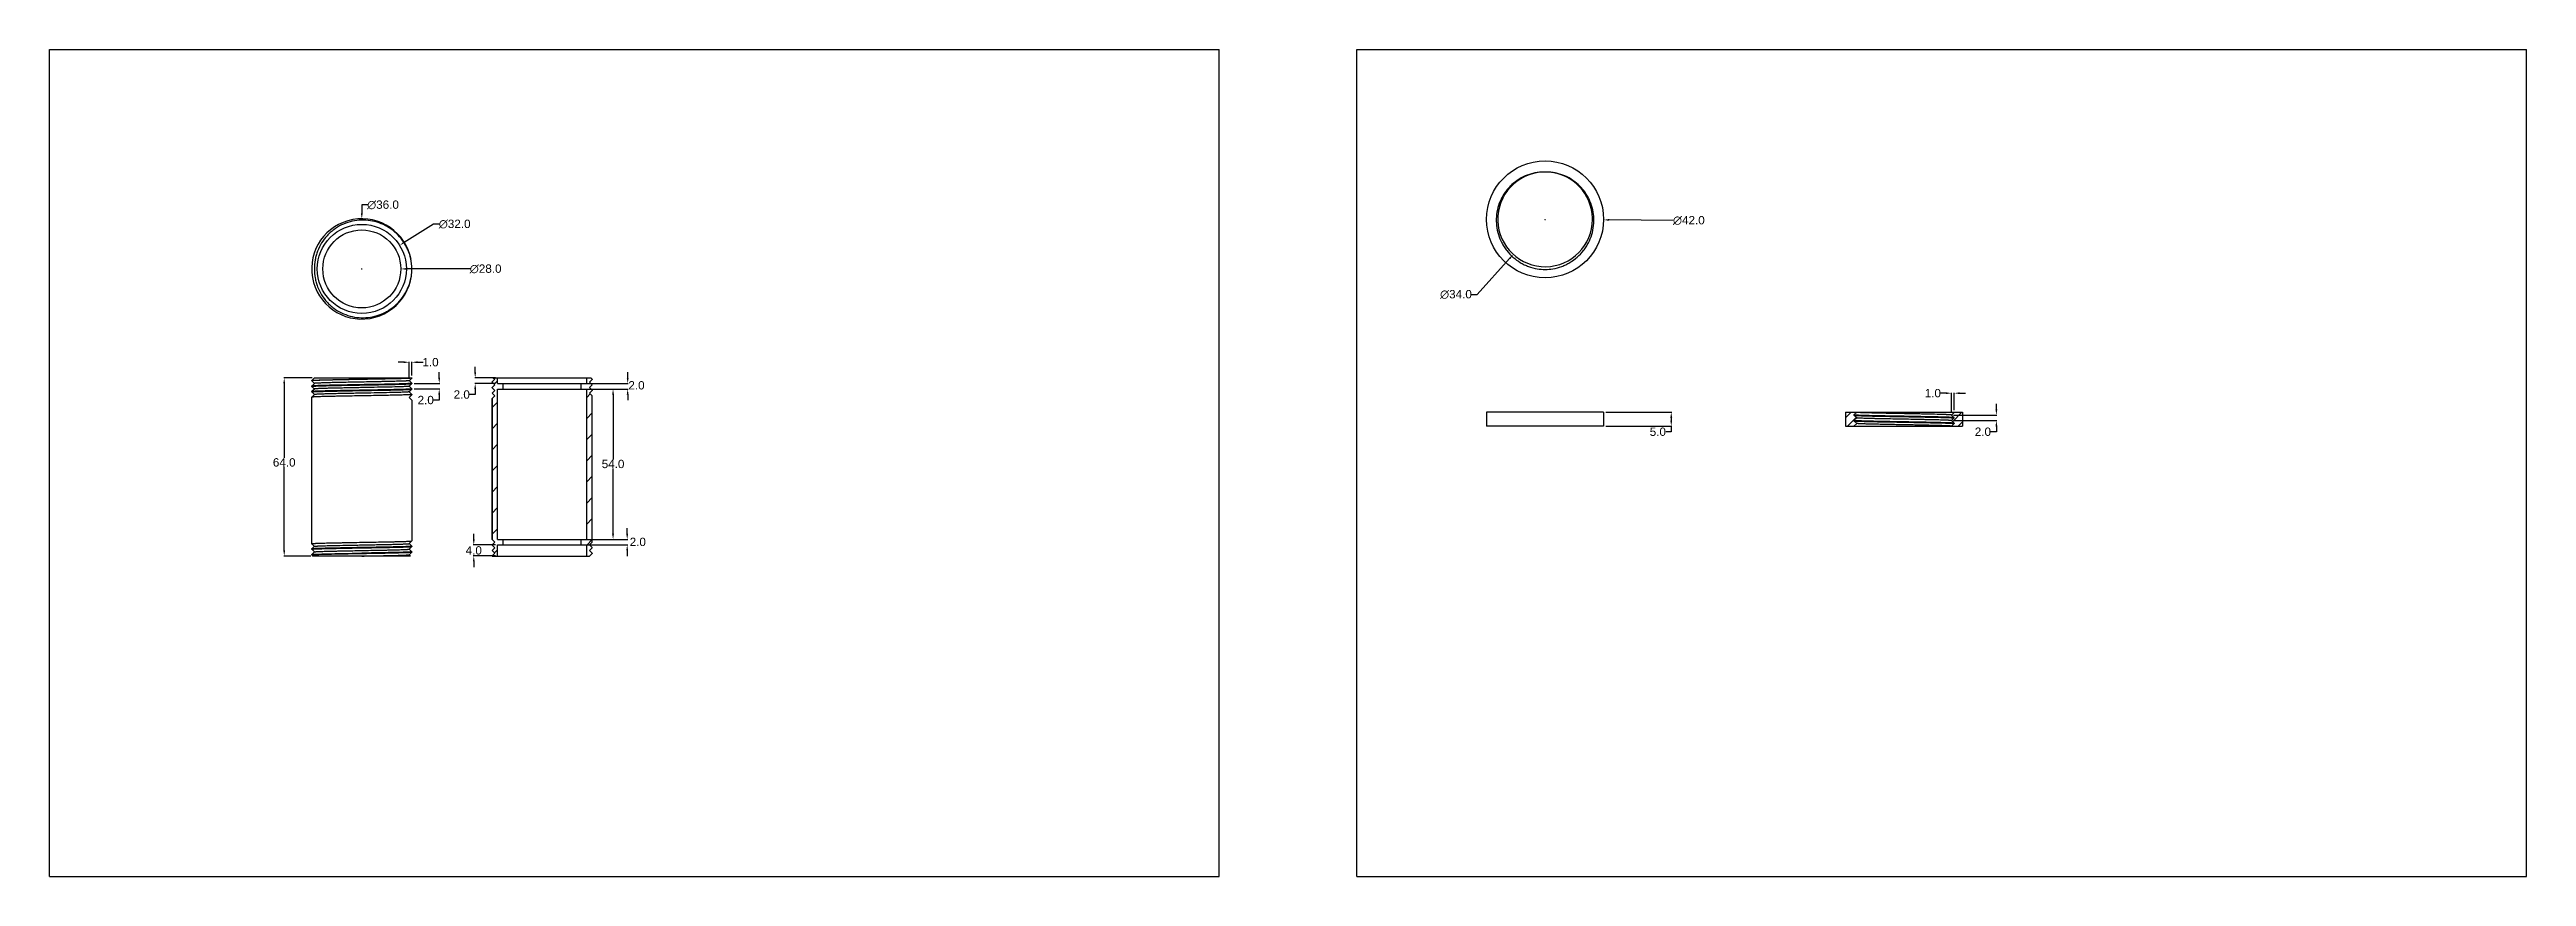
# Model space of a CAD drawing. Header units: inches. Extents: x 0 to 2200, y 53 to 755.
# Drawn here: x 0 to 889, y 53 to 350 of the extents above; entities that cross this region are included whole.
import ezdxf

# ---------------------------------------------------------------- set-up
doc = ezdxf.new("R2010")
doc.units = ezdxf.units.IN
doc.header["$MEASUREMENT"] = 0
doc.layers.add('02___PRT_ALL_AXES', color=7, linetype='Continuous')
doc.styles.get("Standard").update_dxf_attribs({"font": 'arial.ttf'})
doc.dimstyles.get("Standard").update_dxf_attribs({"dimtxt": 3, "dimasz": 2, "dimexe": 0.18, "dimexo": 0.8, "dimgap": 0.09, "dimtad": 0, "dimtih": 1, "dimtoh": 1, "dimdec": 1, "dimzin": 0, "dimdsep": 46, "dimtxsty": 'Standard', "dimcen": 0.09, "dimadec": 0, "dimazin": 0, "dimtfac": 1, "dimtdec": 1, "dimtofl": 0, "dimtmove": 0, "dimatfit": 3, "dimfxl": 1, "dimtolj": 1, "dimtzin": 0, "dimarcsym": 0})

msp = doc.modelspace()

# ---------------------------------------------------------------- blocks, each defined once
blk = doc.blocks.new('*D246')
at = {"color": 0, "lineweight": -2, "transparency": 16777216}
for p, q in [((94.3, 232.08), (84.07, 232.08)), ((84.25, 230.08), (84.25, 203.32)), ((84.25, 170.08), (84.25, 200.08)), ((93.77, 168.08), (84.07, 168.08))]:
    blk.add_line(p, q, dxfattribs=at)
at = {"color": 0, "transparency": 16777216}
for points in [[(83.91, 230.08), (84.58, 230.08), (84.25, 232.08)], [(83.91, 170.08), (84.58, 170.08), (84.25, 168.08)]]:
    blk.add_solid(points, dxfattribs=at)
at = {"layer": 'Defpoints', "color": 0, "transparency": 16777216}
for p in [(95.1, 232.08), (84.25, 168.08), (94.57, 168.08)]:
    blk.add_point(p, dxfattribs=at)
at = {"color": 0, "transparency": 16777216, "insert": (84.25, 201.7), "char_height": 3, "attachment_point": 5}
blk.add_mtext('\\A1;64.0', dxfattribs=at)
blk = doc.blocks.new('*D247')
at = {"color": 0, "lineweight": -2, "transparency": 16777216}
for p, q in [((139.9, 232.1), (139.9, 234.1)), ((130.85, 228.1), (140.08, 228.1)), ((130.86, 230.1), (140.08, 230.1)), ((139.9, 224.1), (137.9, 224.1)), ((139.9, 226.1), (139.9, 224.1))]:
    blk.add_line(p, q, dxfattribs=at)
at = {"color": 0, "transparency": 16777216}
for points in [[(139.56, 232.1), (140.23, 232.1), (139.9, 230.1)], [(139.56, 226.1), (140.23, 226.1), (139.9, 228.1)]]:
    blk.add_solid(points, dxfattribs=at)
at = {"layer": 'Defpoints', "color": 0, "transparency": 16777216}
for p in [(130.05, 228.1), (130.06, 230.1), (139.9, 228.1)]:
    blk.add_point(p, dxfattribs=at)
at = {"color": 0, "transparency": 16777216, "insert": (135.05, 224.1), "char_height": 3, "attachment_point": 5}
blk.add_mtext('\\A1;2.0', dxfattribs=at)
blk = doc.blocks.new('*D248')
at = {"color": 0, "lineweight": -2, "transparency": 16777216}
for p, q in [((127.1, 237.69), (125.1, 237.69)), ((129.1, 231.87), (129.1, 237.87)), ((130.1, 232.88), (130.1, 237.87)), ((132.1, 237.69), (134.1, 237.69))]:
    blk.add_line(p, q, dxfattribs=at)
at = {"color": 0, "transparency": 16777216}
for points in [[(127.1, 238.02), (127.1, 237.36), (129.1, 237.69)], [(132.1, 238.02), (132.1, 237.36), (130.1, 237.69)]]:
    blk.add_solid(points, dxfattribs=at)
at = {"layer": 'Defpoints', "color": 0, "transparency": 16777216}
for p in [(130.1, 237.69), (130.1, 232.08), (129.1, 231.07)]:
    blk.add_point(p, dxfattribs=at)
at = {"color": 0, "transparency": 16777216, "insert": (136.78, 237.69), "char_height": 3, "attachment_point": 5}
blk.add_mtext('\\A1;1.0', dxfattribs=at)
blk = doc.blocks.new('*D249')
at = {"color": 0, "lineweight": -2, "transparency": 16777216}
for p, q in [((207.57, 232.08), (207.57, 234.08)), ((191.65, 230.08), (207.75, 230.08)), ((191.65, 228.08), (207.75, 228.08)), ((207.57, 226.08), (207.57, 224.08))]:
    blk.add_line(p, q, dxfattribs=at)
at = {"color": 0, "transparency": 16777216}
for points in [[(207.23, 232.08), (207.9, 232.08), (207.57, 230.08)], [(207.23, 226.08), (207.9, 226.08), (207.57, 228.08)]]:
    blk.add_solid(points, dxfattribs=at)
at = {"layer": 'Defpoints', "color": 0, "transparency": 16777216}
for p in [(190.85, 230.08), (190.85, 228.08), (207.57, 228.08)]:
    blk.add_point(p, dxfattribs=at)
at = {"color": 0, "transparency": 16777216, "insert": (210.73, 229.39), "char_height": 3, "attachment_point": 5}
blk.add_mtext('\\A1;2.0', dxfattribs=at)
blk = doc.blocks.new('*D250')
at = {"color": 0, "lineweight": -2, "transparency": 16777216}
for p, q in [((207.39, 176.08), (207.39, 178.08)), ((191.65, 174.08), (207.57, 174.08)), ((191.65, 172.08), (207.57, 172.08)), ((207.39, 170.08), (207.39, 168.08))]:
    blk.add_line(p, q, dxfattribs=at)
at = {"color": 0, "transparency": 16777216}
for points in [[(207.05, 176.08), (207.72, 176.08), (207.39, 174.08)], [(207.05, 170.08), (207.72, 170.08), (207.39, 172.08)]]:
    blk.add_solid(points, dxfattribs=at)
at = {"layer": 'Defpoints', "color": 0, "transparency": 16777216}
for p in [(190.85, 174.08), (190.85, 172.08), (207.39, 172.08)]:
    blk.add_point(p, dxfattribs=at)
at = {"color": 0, "transparency": 16777216, "insert": (211.19, 173.15), "char_height": 3, "attachment_point": 5}
blk.add_mtext('\\A1;2.0', dxfattribs=at)
blk = doc.blocks.new('*D251')
at = {"color": 0, "lineweight": -2, "transparency": 16777216}
for p, q in [((193.65, 228.08), (202.49, 228.08)), ((202.31, 226.08), (202.31, 202.78)), ((202.31, 176.08), (202.31, 199.53)), ((193.65, 174.08), (202.49, 174.08))]:
    blk.add_line(p, q, dxfattribs=at)
at = {"color": 0, "transparency": 16777216}
for points in [[(201.97, 226.08), (202.64, 226.08), (202.31, 228.08)], [(201.97, 176.08), (202.64, 176.08), (202.31, 174.08)]]:
    blk.add_solid(points, dxfattribs=at)
at = {"layer": 'Defpoints', "color": 0, "transparency": 16777216}
for p in [(192.85, 228.08), (192.85, 174.08), (202.31, 174.08)]:
    blk.add_point(p, dxfattribs=at)
at = {"color": 0, "transparency": 16777216, "insert": (202.31, 201.15), "char_height": 3, "attachment_point": 5}
blk.add_mtext('\\A1;54.0', dxfattribs=at)
blk = doc.blocks.new('*D252')
at = {"color": 0, "lineweight": -2, "transparency": 16777216}
for p, q in [((160.05, 172.08), (152.12, 172.08)), ((152.3, 174.08), (152.3, 176.08)), ((160.05, 168.13), (152.12, 168.13)), ((152.3, 166.13), (152.3, 164.13))]:
    blk.add_line(p, q, dxfattribs=at)
at = {"color": 0, "transparency": 16777216}
for points in [[(151.97, 174.08), (152.64, 174.08), (152.3, 172.08)], [(151.97, 166.13), (152.64, 166.13), (152.3, 168.13)]]:
    blk.add_solid(points, dxfattribs=at)
at = {"layer": 'Defpoints', "color": 0, "transparency": 16777216}
for p in [(160.85, 172.08), (152.3, 168.13), (160.85, 168.13)]:
    blk.add_point(p, dxfattribs=at)
at = {"color": 0, "transparency": 16777216, "insert": (152.3, 170.1), "char_height": 3, "attachment_point": 5}
blk.add_mtext('\\A1;4.0', dxfattribs=at)
blk = doc.blocks.new('*D253')
at = {"color": 0, "lineweight": -2, "transparency": 16777216}
for p, q in [((160.05, 232.08), (152.64, 232.08)), ((152.82, 234.08), (152.82, 236.08)), ((152.82, 226.08), (150.82, 226.08)), ((160.05, 230.08), (152.64, 230.08)), ((152.82, 228.08), (152.82, 226.08))]:
    blk.add_line(p, q, dxfattribs=at)
at = {"color": 0, "transparency": 16777216}
for points in [[(152.48, 234.08), (153.15, 234.08), (152.82, 232.08)], [(152.48, 228.08), (153.15, 228.08), (152.82, 230.08)]]:
    blk.add_solid(points, dxfattribs=at)
at = {"layer": 'Defpoints', "color": 0, "transparency": 16777216}
for p in [(160.85, 232.08), (152.82, 230.08), (160.85, 230.08)]:
    blk.add_point(p, dxfattribs=at)
at = {"color": 0, "transparency": 16777216, "insert": (147.98, 226.08), "char_height": 3, "attachment_point": 5}
blk.add_mtext('\\A1;2.0', dxfattribs=at)
blk = doc.blocks.new('*D254')
at = {"color": 0, "lineweight": -2, "transparency": 16777216}
for p, q in [((112.01, 271.21), (112.19, 271.21)), ((112.1, 271.12), (112.1, 271.3)), ((150.96, 271.21), (128.1, 271.21))]:
    blk.add_line(p, q, dxfattribs=at)
at = {"color": 0, "transparency": 16777216}
blk.add_solid([(128.1, 271.54), (128.1, 270.88), (126.1, 271.21)], dxfattribs=at)
at = {"layer": 'Defpoints', "color": 0, "transparency": 16777216}
for p in [(98.1, 271.21), (126.1, 271.21)]:
    blk.add_point(p, dxfattribs=at)
at = {"color": 0, "transparency": 16777216, "insert": (156.57, 271.21), "char_height": 3, "attachment_point": 5}
blk.add_mtext('\\A1;∅28.0', dxfattribs=at)
blk = doc.blocks.new('*D255')
at = {"color": 0, "lineweight": -2, "transparency": 16777216}
for p, q in [((137.83, 287.3), (127.37, 280.75)), ((139.83, 287.3), (137.83, 287.3)), ((112.01, 271.21), (112.19, 271.21)), ((112.1, 271.12), (112.1, 271.3))]:
    blk.add_line(p, q, dxfattribs=at)
at = {"color": 0, "transparency": 16777216}
blk.add_solid([(127.19, 281.03), (127.54, 280.47), (125.67, 279.69)], dxfattribs=at)
at = {"layer": 'Defpoints', "color": 0, "transparency": 16777216}
for p in [(125.67, 279.69), (98.54, 262.73)]:
    blk.add_point(p, dxfattribs=at)
at = {"color": 0, "transparency": 16777216, "insert": (145.45, 287.3), "char_height": 3, "attachment_point": 5}
blk.add_mtext('\\A1;∅32.0', dxfattribs=at)
blk = doc.blocks.new('*D256')
at = {"color": 0, "lineweight": -2, "transparency": 16777216}
for p, q in [((114.1, 294.2), (112.1, 294.2)), ((112.1, 294.2), (112.1, 291.21)), ((112.01, 271.21), (112.19, 271.21)), ((112.1, 271.12), (112.1, 271.3))]:
    blk.add_line(p, q, dxfattribs=at)
at = {"color": 0, "transparency": 16777216}
blk.add_solid([(111.77, 291.21), (112.44, 291.21), (112.1, 289.21)], dxfattribs=at)
at = {"layer": 'Defpoints', "color": 0, "transparency": 16777216}
for p in [(112.1, 289.21), (112.1, 253.21)]:
    blk.add_point(p, dxfattribs=at)
at = {"color": 0, "transparency": 16777216, "insert": (119.72, 294.2), "char_height": 3, "attachment_point": 5}
blk.add_mtext('\\A1;∅36.0', dxfattribs=at)
blk = doc.blocks.new('*D266')
at = {"color": 0, "lineweight": -2, "transparency": 16777216}
for p, q in [((536.86, 289.01), (537.04, 289.01)), ((536.95, 288.92), (536.95, 289.1)), ((582.96, 288.61), (559.95, 288.81))]:
    blk.add_line(p, q, dxfattribs=at)
at = {"color": 0, "transparency": 16777216}
blk.add_solid([(559.95, 289.14), (559.95, 288.47), (557.95, 288.82)], dxfattribs=at)
at = {"layer": 'Defpoints', "color": 0, "transparency": 16777216}
for p in [(515.95, 289.19), (557.95, 288.82)]:
    blk.add_point(p, dxfattribs=at)
at = {"color": 0, "transparency": 16777216, "insert": (588.57, 288.61), "char_height": 3, "attachment_point": 5}
blk.add_mtext('\\A1;∅42.0', dxfattribs=at)
blk = doc.blocks.new('*D267')
at = {"color": 0, "lineweight": -2, "transparency": 16777216}
for p, q in [((698.98, 220.72), (698.98, 222.72)), ((683.64, 218.72), (699.16, 218.72)), ((683.64, 216.72), (699.16, 216.72)), ((698.98, 214.72), (698.98, 212.72)), ((698.98, 212.72), (696.98, 212.72))]:
    blk.add_line(p, q, dxfattribs=at)
at = {"color": 0, "transparency": 16777216}
for points in [[(698.65, 220.72), (699.32, 220.72), (698.98, 218.72)], [(698.65, 214.72), (699.32, 214.72), (698.98, 216.72)]]:
    blk.add_solid(points, dxfattribs=at)
at = {"layer": 'Defpoints', "color": 0, "transparency": 16777216}
for p in [(682.84, 218.72), (682.84, 216.72), (698.98, 216.72)]:
    blk.add_point(p, dxfattribs=at)
at = {"color": 0, "transparency": 16777216, "insert": (694.14, 212.72), "char_height": 3, "attachment_point": 5}
blk.add_mtext('\\A1;2.0', dxfattribs=at)
blk = doc.blocks.new('*D268')
at = {"color": 0, "lineweight": -2, "transparency": 16777216}
for p, q in [((680.85, 226.58), (678.85, 226.58)), ((682.85, 219.52), (682.85, 226.76)), ((683.85, 220.47), (683.85, 226.76)), ((685.85, 226.58), (687.85, 226.58))]:
    blk.add_line(p, q, dxfattribs=at)
at = {"color": 0, "transparency": 16777216}
for points in [[(680.85, 226.91), (680.85, 226.24), (682.85, 226.58)], [(685.85, 226.91), (685.85, 226.24), (683.85, 226.58)]]:
    blk.add_solid(points, dxfattribs=at)
at = {"layer": 'Defpoints', "color": 0, "transparency": 16777216}
for p in [(682.85, 226.58), (682.85, 218.72), (683.85, 219.67)]:
    blk.add_point(p, dxfattribs=at)
at = {"color": 0, "transparency": 16777216, "insert": (676.17, 226.58), "char_height": 3, "attachment_point": 5}
blk.add_mtext('\\A1;1.0', dxfattribs=at)
blk = doc.blocks.new('*D269')
at = {"color": 0, "lineweight": -2, "transparency": 16777216}
for p, q in [((558.75, 219.72), (582.43, 219.72)), ((558.75, 214.72), (582.43, 214.72)), ((582.25, 217.72), (582.25, 216.72)), ((582.25, 214.72), (582.25, 212.72)), ((582.25, 212.72), (580.25, 212.72))]:
    blk.add_line(p, q, dxfattribs=at)
at = {"color": 0, "transparency": 16777216}
for points in [[(581.91, 217.72), (582.58, 217.72), (582.25, 219.72)], [(581.91, 216.72), (582.58, 216.72), (582.25, 214.72)]]:
    blk.add_solid(points, dxfattribs=at)
at = {"layer": 'Defpoints', "color": 0, "transparency": 16777216}
for p in [(557.95, 219.72), (557.95, 214.72), (582.25, 214.72)]:
    blk.add_point(p, dxfattribs=at)
at = {"color": 0, "transparency": 16777216, "insert": (577.43, 212.72), "char_height": 3, "attachment_point": 5}
blk.add_mtext('\\A1;5.0', dxfattribs=at)
blk = doc.blocks.new('*D270')
at = {"color": 0, "lineweight": -2, "transparency": 16777216}
for p, q in [((536.86, 289.01), (537.04, 289.01)), ((536.95, 288.92), (536.95, 289.1)), ((512.56, 262.04), (524.21, 274.91)), ((510.56, 262.04), (512.56, 262.04))]:
    blk.add_line(p, q, dxfattribs=at)
at = {"color": 0, "transparency": 16777216}
blk.add_solid([(523.96, 275.14), (524.45, 274.69), (525.55, 276.4)], dxfattribs=at)
at = {"layer": 'Defpoints', "color": 0, "transparency": 16777216}
for p in [(548.36, 301.61), (525.55, 276.4)]:
    blk.add_point(p, dxfattribs=at)
at = {"color": 0, "transparency": 16777216, "insert": (504.95, 262.04), "char_height": 3, "attachment_point": 5}
blk.add_mtext('\\A1;∅34.0', dxfattribs=at)

# ---------------------------------------------------------------- dimensions: what is measured, and where the dimension line sits
for p1, p2, picture, middle in [((112.1, 253.21), (112.1, 289.21), '*D256', (119.72, 294.2)), ((548.36, 301.61), (525.55, 276.4), '*D270', (504.95, 262.04)), ((98.54, 262.73), (125.67, 279.69), '*D255', (145.45, 287.3)), ((515.95, 289.19), (557.95, 288.82), '*D266', (582.96, 288.61)), ((98.1, 271.21), (126.1, 271.21), '*D254', (156.57, 271.21))]:
    dim = msp.add_diameter_dim_2p(p1=p1, p2=p2, dimstyle='Standard')
    dim.commit()
    dim.dimension.update_dxf_attribs({"geometry": picture, "text_midpoint": middle, "dimtype": 163})
for base, p1, p2, picture, middle in [((84.25, 168.08), (95.1, 232.08), (94.57, 168.08), '*D246', (84.25, 201.7)), ((202.31, 174.08), (192.85, 228.08), (192.85, 174.08), '*D251', (202.31, 201.15))]:
    dim = msp.add_linear_dim(base=base, p1=p1, p2=p2, angle=90, dimstyle='Standard')
    dim.commit()
    dim.dimension.update_dxf_attribs({"geometry": picture, "text_midpoint": middle, "dimtype": 160})
for base, p1, p2, picture, middle in [((130.1, 237.69), (129.1, 231.07), (130.1, 232.08), '*D248', (136.78, 237.69)), ((682.85, 226.58), (683.85, 219.67), (682.85, 218.72), '*D268', (676.17, 226.58))]:
    dim = msp.add_linear_dim(base=base, p1=p1, p2=p2, dimstyle='Standard')
    dim.commit()
    dim.dimension.update_dxf_attribs({"geometry": picture, "text_midpoint": middle})
for base, p1, p2, picture, middle in [((139.9, 228.1), (130.06, 230.1), (130.05, 228.1), '*D247', (135.05, 224.1)), ((152.82, 230.08), (160.85, 232.08), (160.85, 230.08), '*D253', (147.98, 226.08)), ((698.98, 216.72), (682.84, 218.72), (682.84, 216.72), '*D267', (694.14, 212.72)), ((582.25, 214.72), (557.95, 219.72), (557.95, 214.72), '*D269', (577.43, 212.72)), ((152.30247954, 168.12577378), (160.84611696, 172.07577378), (160.84611696, 168.12577378), '*D252', (152.30247954, 170.10077378))]:
    dim = msp.add_linear_dim(base=base, p1=p1, p2=p2, angle=90, dimstyle='Standard')
    dim.commit()
    dim.dimension.update_dxf_attribs({"geometry": picture, "text_midpoint": middle})
for base, p1, p2, picture, middle in [((207.57, 228.08), (190.85, 230.08), (190.85, 228.08), '*D249', (210.73, 229.39)), ((207.39, 172.08), (190.85, 174.08), (190.85, 172.08), '*D250', (211.19, 173.15))]:
    dim = msp.add_linear_dim(base=base, p1=p1, p2=p2, angle=90, dimstyle='Standard', override={"dimtmove": 2})
    dim.commit()
    dim.dimension.update_dxf_attribs({"geometry": picture, "text_midpoint": middle, "dimtype": 160})

# ---------------------------------------------------------------- hatches: boundary and pattern name
at = {"linetype": 'Continuous'}
h = msp.add_hatch(dxfattribs=at)
h.set_pattern_fill('C', color=2, scale=5.361845, angle=45, style=0, pattern_type=0)
h.set_pattern_definition([(45, (-47.443, 53.0047), (-3.7914, 3.7914), [])])
edge = h.paths.add_edge_path()
edge.add_line((158.85, 168.08), (160.85, 168.08))
edge.add_line((158.85, 168.13), (158.85, 168.08))
edge.add_line((159.85, 169.08), (158.85, 168.13))
edge.add_line((158.85, 170.03), (159.85, 169.08))
edge.add_line((158.85, 170.03), (158.85, 170.13))
edge.add_line((159.85, 171.08), (158.85, 170.13))
edge.add_line((158.85, 172.03), (159.85, 171.08))
edge.add_line((158.85, 172.03), (158.85, 172.13))
edge.add_line((159.85, 173.08), (158.85, 172.13))
edge.add_line((158.85, 174.03), (159.85, 173.08))
edge.add_line((158.85, 174.03), (158.85, 224.63))
edge.add_line((159.85, 225.58), (158.85, 224.63))
edge.add_line((158.85, 226.53), (159.85, 225.58))
edge.add_line((158.85, 226.53), (158.85, 226.63))
edge.add_line((159.85, 227.58), (158.85, 226.63))
edge.add_line((158.85, 228.53), (159.85, 227.58))
edge.add_line((158.85, 228.53), (158.85, 228.63))
edge.add_line((159.85, 229.58), (158.85, 228.63))
edge.add_line((158.85, 230.53), (159.85, 229.58))
edge.add_line((158.85, 230.53), (158.85, 230.63))
edge.add_line((159.85, 231.58), (158.85, 230.63))
edge.add_line((159.32, 232.08), (159.85, 231.58))
edge.add_line((159.32, 232.08), (160.85, 232.08))
edge.add_line((160.85, 230.08), (160.85, 232.08))
edge.add_line((160.85, 230.08), (162.85, 230.08))
edge.add_line((162.85, 228.08), (162.85, 230.08))
edge.add_line((160.85, 228.08), (162.85, 228.08))
edge.add_line((160.85, 174.08), (160.85, 228.08))
edge.add_line((160.85, 174.08), (162.85, 174.08))
edge.add_line((162.85, 172.08), (162.85, 174.08))
edge.add_line((160.85, 172.08), (162.85, 172.08))
edge.add_line((160.85, 168.08), (160.85, 172.08))
edge = h.paths.add_edge_path()
edge.add_line((192.85, 168.08), (193.85, 168.08))
edge.add_line((192.85, 168.08), (192.85, 172.08))
edge.add_line((190.85, 172.08), (192.85, 172.08))
edge.add_line((190.85, 172.08), (190.85, 174.08))
edge.add_line((190.85, 174.08), (192.85, 174.08))
edge.add_line((192.85, 174.08), (192.85, 228.08))
edge.add_line((190.85, 228.08), (192.85, 228.08))
edge.add_line((190.85, 228.08), (190.85, 230.08))
edge.add_line((190.85, 230.08), (192.85, 230.08))
edge.add_line((192.85, 230.08), (192.85, 232.08))
edge.add_line((192.85, 232.08), (194.37, 232.08))
edge.add_line((194.85, 231.63), (194.37, 232.08))
edge.add_line((194.85, 231.63), (194.85, 231.53))
edge.add_line((193.85, 230.58), (194.85, 231.53))
edge.add_line((194.85, 229.63), (193.85, 230.58))
edge.add_line((194.85, 229.53), (194.85, 229.63))
edge.add_line((193.85, 228.58), (194.85, 229.53))
edge.add_line((194.85, 227.63), (193.85, 228.58))
edge.add_line((194.85, 227.53), (194.85, 227.63))
edge.add_line((193.85, 226.58), (194.85, 227.53))
edge.add_line((194.85, 225.63), (193.85, 226.58))
edge.add_line((194.85, 173.03), (194.85, 225.63))
edge.add_line((193.85, 172.08), (194.85, 173.03))
edge.add_line((194.85, 171.13), (193.85, 172.08))
edge.add_line((194.85, 171.03), (194.85, 171.13))
edge.add_line((193.85, 170.08), (194.85, 171.03))
edge.add_line((194.85, 169.13), (193.85, 170.08))
edge.add_line((194.85, 169.03), (194.85, 169.13))
edge.add_line((193.85, 168.08), (194.85, 169.03))
h = msp.add_hatch(dxfattribs=at)
h.set_pattern_fill('B', color=2, scale=2.556463, angle=45, style=0, pattern_type=0)
h.set_pattern_definition([(45, (469.3062, 53.0047), (-1.807692, 1.807692), [])])
edge = h.paths.add_edge_path()
edge.add_line((644.85, 219.72), (648.85, 219.72))
edge.add_line((647.85, 218.77), (648.85, 219.72))
edge.add_line((647.85, 218.77), (647.85, 218.67))
edge.add_line((648.85, 217.72), (647.85, 218.67))
edge.add_line((647.85, 216.77), (648.85, 217.72))
edge.add_line((647.85, 216.77), (647.85, 216.67))
edge.add_line((648.85, 215.72), (647.85, 216.67))
edge.add_line((647.85, 214.77), (648.85, 215.72))
edge.add_line((647.85, 214.77), (647.85, 214.72))
edge.add_line((644.85, 214.72), (647.85, 214.72))
edge.add_line((644.85, 219.72), (644.85, 214.72))
edge = h.paths.add_edge_path()
edge.add_line((683.85, 219.72), (686.85, 219.72))
edge.add_line((686.85, 219.72), (686.85, 214.72))
edge.add_line((682.85, 214.72), (686.85, 214.72))
edge.add_line((683.85, 215.67), (682.85, 214.72))
edge.add_line((683.85, 215.77), (683.85, 215.67))
edge.add_line((682.85, 216.72), (683.85, 215.77))
edge.add_line((683.85, 217.67), (682.85, 216.72))
edge.add_line((683.85, 217.77), (683.85, 217.67))
edge.add_line((682.85, 218.72), (683.85, 217.77))
edge.add_line((683.85, 219.67), (682.85, 218.72))
edge.add_line((683.85, 219.72), (683.85, 219.67))

# ---------------------------------------------------------------- linework, layer by layer
at = {"color": 7, "linetype": 'Continuous'}
for p, q in [((-0.01, 53), (-0.01, 350)), ((-0.01, 350), (419.99, 350)), ((419.99, 53), (419.99, 350)), ((469.31, 53), (469.31, 350)), ((469.31, 350), (889.31, 350)), ((889.31, 53), (889.31, 350)), ((95.1, 232.08), (94.11, 231.13)), ((95.1, 232.08), (130.1, 232.08)), ((129.1, 231.07), (130.1, 232.02)), ((130.1, 232.03), (130.1, 232.02)), ((159.85, 231.58), (158.85, 230.63)), ((159.85, 231.58), (158.85, 230.63)), ((159.32, 232.08), (159.85, 231.58)), ((159.32, 232.08), (160.85, 232.08)), ((159.32, 232.08), (159.85, 231.58)), ((159.32, 232.08), (194.37, 232.08)), ((160.85, 230.08), (160.85, 232.08)), ((160.85, 230.08), (160.85, 232.08)), ((192.85, 230.08), (192.85, 232.08)), ((192.85, 232.08), (194.37, 232.08)), ((192.85, 230.08), (192.85, 232.08)), ((193.85, 230.58), (194.85, 231.53)), ((193.85, 230.58), (194.85, 231.53)), ((194.85, 231.63), (194.37, 232.08)), ((194.85, 231.63), (194.37, 232.08)), ((194.85, 231.63), (194.85, 231.53)), ((194.85, 231.63), (194.85, 231.53)), ((94.1, 231.13), (94.11, 231.13)), ((94.11, 231.02), (94.1, 231.03)), ((94.11, 229.13), (94.1, 229.13)), ((94.11, 229.02), (94.1, 229.03)), ((94.11, 227.13), (94.1, 227.13)), ((94.11, 227.02), (94.1, 227.03)), ((94.11, 225.13), (94.1, 225.13)), ((94.11, 231.02), (95.11, 230.07)), ((95.11, 230.08), (94.11, 229.13)), ((94.11, 229.02), (95.11, 228.07)), ((95.11, 228.08), (94.11, 227.13)), ((94.11, 227.02), (95.11, 226.07)), ((95.11, 226.08), (94.11, 225.13)), ((130.1, 230.13), (129.1, 231.08)), ((129.1, 229.07), (130.1, 230.02)), ((130.1, 228.13), (129.1, 229.08)), ((129.1, 227.07), (130.1, 228.02)), ((130.1, 226.13), (129.1, 227.08)), ((130.1, 226.03), (129.1, 225.08)), ((130.1, 224.13), (129.1, 225.08)), ((130.1, 230.13), (130.1, 230.13)), ((130.1, 230.02), (130.1, 230.03)), ((130.1, 228.13), (130.1, 228.13)), ((130.1, 228.02), (130.1, 228.03)), ((130.1, 226.13), (130.1, 226.13)), ((130.1, 224.13), (130.1, 224.13)), ((158.85, 230.53), (158.85, 230.63)), ((158.85, 230.63), (158.85, 230.53)), ((158.85, 230.53), (159.85, 229.58)), ((158.85, 230.53), (159.85, 229.58)), ((159.85, 229.58), (158.85, 228.63)), ((159.85, 229.58), (158.85, 228.63)), ((158.85, 228.53), (158.85, 228.63)), ((158.85, 228.53), (158.85, 228.63)), ((158.85, 228.53), (159.85, 227.58)), ((158.85, 228.53), (159.85, 227.58)), ((159.85, 227.58), (158.85, 226.63)), ((159.85, 227.58), (158.85, 226.63)), ((158.85, 226.53), (158.85, 226.63)), ((158.85, 226.63), (158.85, 226.53)), ((158.85, 226.53), (159.85, 225.58)), ((158.85, 226.53), (159.85, 225.58)), ((159.85, 225.58), (158.85, 224.63)), ((159.85, 225.58), (158.85, 224.63)), ((158.85, 174.03), (158.85, 224.63)), ((158.85, 224.63), (158.85, 174.03)), ((160.85, 230.08), (162.85, 230.08)), ((160.85, 230.08), (192.85, 230.08)), ((160.85, 228.08), (162.85, 228.08)), ((160.85, 174.08), (160.85, 228.08)), ((160.85, 174.08), (160.85, 228.08)), ((160.85, 228.08), (192.85, 228.08)), ((162.85, 228.08), (162.85, 230.08)), ((162.85, 228.08), (162.85, 230.08)), ((190.85, 228.08), (190.85, 230.08)), ((190.85, 230.08), (192.85, 230.08)), ((190.85, 228.08), (190.85, 230.08)), ((190.85, 228.08), (192.85, 228.08)), ((192.85, 174.08), (192.85, 228.08)), ((192.85, 174.08), (192.85, 228.08)), ((194.85, 229.63), (193.85, 230.58)), ((194.85, 229.63), (193.85, 230.58)), ((193.85, 228.58), (194.85, 229.53)), ((193.85, 228.58), (194.85, 229.53)), ((194.85, 227.63), (193.85, 228.58)), ((194.85, 227.63), (193.85, 228.58)), ((193.85, 226.58), (194.85, 227.53)), ((193.85, 226.58), (194.85, 227.53)), ((194.85, 225.63), (193.85, 226.58)), ((194.85, 225.63), (193.85, 226.58)), ((194.85, 229.53), (194.85, 229.63)), ((194.85, 229.53), (194.85, 229.63)), ((194.85, 227.53), (194.85, 227.63)), ((194.85, 227.63), (194.85, 227.53)), ((194.85, 173.03), (194.85, 225.63)), ((194.85, 173.03), (194.85, 225.63)), ((644.85, 219.72), (648.85, 219.72)), ((644.85, 219.72), (644.85, 214.72)), ((644.85, 219.72), (644.85, 214.72)), ((644.85, 219.72), (648.85, 219.72)), ((644.85, 214.72), (647.85, 214.72)), ((644.85, 214.72), (682.84, 214.72)), ((647.85, 218.77), (648.85, 219.72)), ((647.85, 218.77), (648.85, 219.72)), ((647.85, 218.77), (647.85, 218.67)), ((647.85, 218.77), (647.85, 218.67)), ((648.85, 217.72), (647.85, 218.67)), ((648.85, 217.72), (647.85, 218.67)), ((647.85, 216.77), (648.85, 217.72)), ((647.85, 216.77), (648.85, 217.72)), ((647.85, 216.77), (647.85, 216.67)), ((647.85, 216.77), (647.85, 216.67)), ((648.85, 215.72), (647.85, 216.67)), ((648.85, 215.72), (647.85, 216.67)), ((647.85, 214.77), (648.85, 215.72)), ((647.85, 214.77), (648.85, 215.72)), ((647.85, 214.77), (647.85, 214.72)), ((647.85, 214.77), (647.85, 214.72)), ((648.85, 219.72), (686.85, 219.72)), ((683.85, 219.67), (682.85, 218.72)), ((683.85, 219.67), (682.85, 218.72)), ((682.85, 218.72), (683.85, 217.77)), ((682.85, 218.72), (683.85, 217.77)), ((683.85, 217.67), (682.85, 216.72)), ((683.85, 217.67), (682.85, 216.72)), ((682.85, 216.72), (683.85, 215.77)), ((682.85, 216.72), (683.85, 215.77)), ((683.85, 215.67), (682.85, 214.72)), ((683.85, 215.67), (682.85, 214.72)), ((682.85, 214.72), (686.85, 214.72)), ((682.85, 214.72), (686.85, 214.72)), ((683.85, 219.72), (686.85, 219.72)), ((683.85, 219.72), (683.85, 219.67)), ((683.85, 219.72), (683.85, 219.67)), ((683.85, 217.77), (683.85, 217.67)), ((683.85, 217.77), (683.85, 217.67)), ((683.85, 215.77), (683.85, 215.67)), ((683.85, 215.77), (683.85, 215.67)), ((686.85, 219.72), (686.85, 214.72)), ((686.85, 219.72), (686.85, 214.72)), ((94.11, 172.52), (94.1, 172.53)), ((94.11, 170.63), (94.1, 170.63)), ((94.11, 170.52), (94.1, 170.53)), ((94.11, 172.52), (95.11, 171.57)), ((95.11, 171.58), (94.11, 170.63)), ((94.11, 170.52), (95.11, 169.57)), ((95.11, 169.58), (94.11, 168.63)), ((129.1, 172.57), (130.1, 173.52)), ((130.1, 171.63), (129.1, 172.58)), ((129.1, 170.57), (130.1, 171.52)), ((130.1, 169.63), (129.1, 170.58)), ((129.1, 168.57), (130.1, 169.52)), ((130.1, 173.52), (130.1, 173.53)), ((130.1, 171.63), (130.1, 171.63)), ((130.1, 171.52), (130.1, 171.53)), ((130.1, 169.63), (130.1, 169.63)), ((130.1, 169.52), (130.1, 169.53)), ((158.85, 174.03), (159.85, 173.08)), ((158.85, 174.03), (159.85, 173.08)), ((159.85, 173.08), (158.85, 172.13)), ((159.85, 173.08), (158.85, 172.13)), ((158.85, 172.03), (158.85, 172.13)), ((158.85, 172.13), (158.85, 172.03)), ((158.85, 172.03), (159.85, 171.08)), ((158.85, 172.03), (159.85, 171.08)), ((159.85, 171.08), (158.85, 170.13)), ((159.85, 171.08), (158.85, 170.13)), ((158.85, 170.03), (158.85, 170.13)), ((158.85, 170.13), (158.85, 170.03)), ((158.85, 170.03), (159.85, 169.08)), ((158.85, 170.03), (159.85, 169.08)), ((159.85, 169.08), (158.85, 168.13)), ((159.85, 169.08), (158.85, 168.13)), ((160.85, 174.08), (162.85, 174.08)), ((160.85, 174.08), (192.85, 174.08)), ((160.85, 172.08), (162.85, 172.08)), ((160.85, 168.08), (160.85, 172.08)), ((160.85, 172.08), (192.85, 172.08)), ((160.85, 168.08), (160.85, 172.08)), ((162.85, 172.08), (162.85, 174.08)), ((162.85, 172.08), (162.85, 174.08)), ((190.85, 172.08), (190.85, 174.08)), ((190.85, 174.08), (192.85, 174.08)), ((190.85, 172.08), (190.85, 174.08)), ((190.85, 172.08), (192.85, 172.08)), ((192.85, 168.08), (192.85, 172.08)), ((192.85, 168.08), (192.85, 172.08)), ((193.85, 172.08), (194.85, 173.03)), ((193.85, 172.08), (194.85, 173.03)), ((194.85, 171.13), (193.85, 172.08)), ((194.85, 171.13), (193.85, 172.08)), ((193.85, 170.08), (194.85, 171.03)), ((193.85, 170.08), (194.85, 171.03)), ((194.85, 169.13), (193.85, 170.08)), ((194.85, 169.13), (193.85, 170.08)), ((193.85, 168.08), (194.85, 169.03)), ((193.85, 168.08), (194.85, 169.03)), ((194.85, 171.03), (194.85, 171.13)), ((194.85, 171.03), (194.85, 171.13)), ((194.85, 169.03), (194.85, 169.13)), ((194.85, 169.13), (194.85, 169.03)), ((94.1, 168.63), (94.11, 168.63)), ((94.11, 168.52), (94.1, 168.53)), ((94.11, 168.52), (94.57, 168.08)), ((129.63, 168.08), (94.57, 168.08)), ((129.63, 168.08), (129.1, 168.58)), ((158.85, 168.13), (158.85, 168.08)), ((158.85, 168.13), (158.85, 168.08)), ((158.85, 168.08), (160.85, 168.08)), ((158.85, 168.08), (193.85, 168.08)), ((192.85, 168.08), (193.85, 168.08)), ((-0.01, 53), (419.99, 53)), ((469.31, 53), (889.31, 53))]:
    msp.add_line(p, q, dxfattribs=at)
for centre, radius, start, end in [((536.95, 289.01), 17, 92.6092, 359.99572), ((536.95, 289.03), 16.98, 91.08044, 92.61025), ((536.95, 289.01), 17, 6.66667, 90), ((112.1, 271.21), 18, 10.80457, 9), ((536.93, 289.01), 17.02, 359.99906, 6.6629), ((536.95, 289.01), 18, 261, 279)]:
    msp.add_arc(centre, radius, start, end, dxfattribs=at)
for points, knots in [([(536.95, 306.01), (536.41, 306.02), (535.32, 305.99), (533.7, 305.78), (532.1, 305.43), (530.03, 304.75), (527.58, 303.54), (525.4, 301.89), (523.87, 300.34), (522.83, 299.08), (521.92, 297.72), (520.88, 295.81), (519.93, 293.25), (519.37, 290.02), (519.43, 286.74), (520.09, 283.53), (521.12, 280.99), (522.22, 279.11), (523.48, 277.34), (525.35, 275.35), (527.56, 273.74), (529.48, 272.7), (531.48, 271.85), (533.07, 271.42), (534.14, 271.23)], [0, 0, 0, 0, 0.031266, 0.062539, 0.093806, 0.125075, 0.187542, 0.250012, 0.281283, 0.312555, 0.343827, 0.375099, 0.437573, 0.500048, 0.562524, 0.625, 0.687477, 0.718749, 0.750021, 0.812498, 0.874977, 0.906249, 0.937519, 1, 1, 1, 1]), ([(539.77, 271.23), (540.84, 271.42), (542.42, 271.85), (544.43, 272.7), (546.34, 273.74), (548.55, 275.35), (550.43, 277.34), (551.69, 279.11), (552.78, 280.99), (553.82, 283.53), (554.48, 286.74), (554.53, 290.02), (553.98, 293.25), (553.02, 295.81), (551.98, 297.72), (551.07, 299.08), (550.04, 300.34), (548.5, 301.89), (546.32, 303.54), (543.87, 304.75), (541.8, 305.43), (540.21, 305.78), (538.59, 305.99), (537.5, 306.02), (536.95, 306.01)], [0, 0, 0, 0, 0.062481, 0.093751, 0.125022, 0.187501, 0.249978, 0.28125, 0.312521, 0.374998, 0.437474, 0.499949, 0.562424, 0.624898, 0.65617, 0.687441, 0.718713, 0.749984, 0.812455, 0.874923, 0.906192, 0.93746, 0.968734, 1, 1, 1, 1]), ([(129.88, 274.03), (129.69, 275.1), (129.26, 276.68), (128.41, 278.68), (127.37, 280.6), (125.76, 282.81), (123.77, 284.68), (122, 285.94), (120.12, 287.04), (117.59, 288.07), (114.37, 288.73), (111.1, 288.79), (107.86, 288.24), (104.79, 287.09), (102.45, 285.67), (100.77, 284.29), (99.22, 282.76), (97.57, 280.58), (96.36, 278.13), (95.68, 276.06), (95.21, 273.93), (95.08, 272.3), (95.1, 271.21)], [0, 0, 0, 0, 0.062481, 0.09375, 0.125021, 0.187499, 0.249982, 0.281259, 0.312537, 0.375024, 0.43751, 0.499995, 0.56248, 0.624965, 0.687448, 0.718725, 0.750001, 0.812484, 0.874967, 0.906242, 0.937517, 1, 1, 1, 1]), ([(95.1, 271.21), (95.08, 270.12), (95.21, 268.48), (95.68, 266.36), (96.36, 264.29), (97.57, 261.84), (99.22, 259.66), (100.77, 258.13), (102.45, 256.75), (104.79, 255.33), (107.86, 254.18), (111.09, 253.63), (114.37, 253.68), (117.59, 254.35), (120.12, 255.38), (122, 256.47), (123.77, 257.74), (125.76, 259.61), (127.37, 261.82), (128.41, 263.74), (129.26, 265.74), (129.69, 267.32), (129.88, 268.39)], [0, 0, 0, 0, 0.062457, 0.093721, 0.124988, 0.187459, 0.249943, 0.281223, 0.312503, 0.374995, 0.437487, 0.499979, 0.562472, 0.624966, 0.68746, 0.71874, 0.750021, 0.812513, 0.874999, 0.906269, 0.937536, 1, 1, 1, 1]), ([(94.11, 231.13), (94.11, 231.14), (94.12, 231.14), (94.14, 231.15), (94.18, 231.15), (94.24, 231.17), (94.34, 231.18), (94.49, 231.19), (94.68, 231.21), (94.9, 231.22), (95.16, 231.24), (95.59, 231.26), (96.2, 231.28), (97.04, 231.31), (98.01, 231.34), (99.1, 231.37), (100.3, 231.4), (101.6, 231.43), (102.99, 231.46), (104.99, 231.5), (107.62, 231.55), (110.87, 231.6), (114.17, 231.66), (117.39, 231.72), (120.43, 231.78), (123.19, 231.84), (125.56, 231.89), (127.27, 231.94), (128.38, 231.98), (129.01, 232.01), (129.5, 232.04), (129.77, 232.06), (129.88, 232.08)], [0, 0, 0, 0, 0.000408, 0.001062, 0.001976, 0.003154, 0.006306, 0.010516, 0.01578, 0.022087, 0.029425, 0.037778, 0.057459, 0.080961, 0.108085, 0.138597, 0.172237, 0.208717, 0.247722, 0.28892, 0.37646, 0.468338, 0.561409, 0.652483, 0.738442, 0.816341, 0.883513, 0.93766, 0.959251, 0.976931, 0.990553, 1, 1, 1, 1]), ([(129.92, 231.98), (129.82, 231.97), (129.58, 231.95), (129.14, 231.92), (128.57, 231.89), (127.87, 231.86), (127.04, 231.84), (125.71, 231.8), (123.79, 231.75), (121.23, 231.69), (118.37, 231.64), (115.32, 231.58), (112.17, 231.53), (109.01, 231.47), (105.95, 231.42), (103.09, 231.36), (100.51, 231.3), (98.3, 231.25), (96.72, 231.2), (95.69, 231.16), (95.11, 231.13), (94.66, 231.11), (94.41, 231.09), (94.31, 231.07)], [0, 0, 0, 0, 0.008411, 0.020703, 0.036787, 0.056538, 0.079799, 0.106389, 0.168687, 0.241463, 0.32242, 0.408999, 0.498462, 0.587982, 0.67473, 0.755963, 0.829114, 0.891871, 0.942254, 0.962292, 0.978675, 0.991275, 1, 1, 1, 1]), ([(130.1, 232.02), (130.1, 232.01), (130.08, 232.01), (130.04, 232), (129.99, 231.99), (129.94, 231.98), (129.92, 231.98)], [0, 0, 0, 0, 0.115887, 0.31933, 0.61375, 1, 1, 1, 1]), ([(94.1, 229.03), (94.1, 229.03), (94.11, 229.03), (94.13, 229.04), (94.15, 229.05), (94.16, 229.05)], [0, 0, 0, 0, 0.112772, 0.305901, 1, 1, 1, 1]), ([(94.1, 227.03), (94.1, 227.03), (94.11, 227.03), (94.13, 227.04), (94.15, 227.05), (94.16, 227.05)], [0, 0, 0, 0, 0.113142, 0.306429, 1, 1, 1, 1]), ([(94.31, 231.07), (94.28, 231.07), (94.23, 231.06), (94.17, 231.05), (94.13, 231.04), (94.11, 231.04), (94.11, 231.03)], [0, 0, 0, 0, 0.386463, 0.681067, 0.884554, 1, 1, 1, 1]), ([(112.1, 229.63), (110.95, 229.61), (108.68, 229.57), (105.88, 229.51), (103.74, 229.47), (102.24, 229.44), (100.83, 229.41), (99.53, 229.38), (98.35, 229.35), (97.3, 229.32), (96.39, 229.29), (95.72, 229.26), (95.26, 229.24), (94.97, 229.23), (94.73, 229.21), (94.52, 229.2), (94.36, 229.18), (94.25, 229.17), (94.18, 229.16), (94.15, 229.15), (94.12, 229.14), (94.11, 229.14), (94.11, 229.13)], [0, 0, 0, 0, 0.192738, 0.378236, 0.466086, 0.549553, 0.627853, 0.700252, 0.76607, 0.824687, 0.875555, 0.918199, 0.936307, 0.952218, 0.965893, 0.977301, 0.98642, 0.993233, 0.995774, 0.99774, 0.99914, 1, 1, 1, 1]), ([(112.1, 227.63), (110.95, 227.61), (108.68, 227.57), (105.88, 227.51), (103.74, 227.47), (102.24, 227.44), (100.83, 227.41), (99.53, 227.38), (98.35, 227.35), (97.3, 227.32), (96.39, 227.29), (95.72, 227.26), (95.26, 227.24), (94.97, 227.23), (94.73, 227.21), (94.52, 227.2), (94.36, 227.18), (94.25, 227.17), (94.18, 227.16), (94.15, 227.15), (94.12, 227.14), (94.11, 227.14), (94.11, 227.13)], [0, 0, 0, 0, 0.19274, 0.378237, 0.466088, 0.549555, 0.627855, 0.700255, 0.766074, 0.824691, 0.87556, 0.918202, 0.936311, 0.95222, 0.965895, 0.977304, 0.986421, 0.993234, 0.995776, 0.997742, 0.999141, 1, 1, 1, 1]), ([(112.1, 225.63), (110.95, 225.61), (108.68, 225.57), (105.88, 225.51), (103.74, 225.47), (102.24, 225.44), (100.83, 225.41), (99.53, 225.38), (98.35, 225.35), (97.3, 225.32), (96.39, 225.29), (95.72, 225.26), (95.26, 225.24), (94.97, 225.23), (94.73, 225.21), (94.52, 225.2), (94.36, 225.18), (94.25, 225.17), (94.18, 225.16), (94.15, 225.15), (94.12, 225.14), (94.11, 225.14), (94.11, 225.13)], [0, 0, 0, 0, 0.192741, 0.378238, 0.466087, 0.549553, 0.627853, 0.700253, 0.766073, 0.824691, 0.87556, 0.918202, 0.936311, 0.95222, 0.965895, 0.977303, 0.986421, 0.993234, 0.995776, 0.997742, 0.999141, 1, 1, 1, 1]), ([(94.16, 229.05), (94.19, 229.06), (94.26, 229.07), (94.45, 229.09), (94.79, 229.12), (95.3, 229.14), (95.96, 229.17), (96.76, 229.2), (97.7, 229.23), (98.76, 229.26), (100.39, 229.3), (102.67, 229.35), (105.62, 229.41), (108.81, 229.47), (110.99, 229.51), (112.1, 229.53)], [0, 0, 0, 0, 0.004881, 0.011899, 0.032315, 0.061105, 0.09803, 0.142771, 0.194946, 0.254101, 0.319725, 0.468052, 0.634797, 0.814175, 1, 1, 1, 1]), ([(94.16, 227.05), (94.19, 227.06), (94.26, 227.07), (94.45, 227.09), (94.79, 227.12), (95.3, 227.14), (95.96, 227.17), (96.76, 227.2), (97.69, 227.23), (98.75, 227.26), (100.39, 227.3), (102.66, 227.35), (105.62, 227.41), (108.81, 227.47), (110.99, 227.51), (112.1, 227.53)], [0, 0, 0, 0, 0.004868, 0.011873, 0.032265, 0.061036, 0.097946, 0.142677, 0.194846, 0.253999, 0.319624, 0.467963, 0.634729, 0.81414, 1, 1, 1, 1]), ([(129.1, 231.07), (129.1, 231.07), (129.08, 231.06), (129.06, 231.05), (129.03, 231.05), (128.96, 231.03), (128.86, 231.02), (128.7, 231.01), (128.51, 230.99), (128.28, 230.98), (128.01, 230.96), (127.57, 230.94), (126.94, 230.91), (126.08, 230.88), (125.08, 230.85), (123.97, 230.82), (122.74, 230.79), (121.41, 230.76), (120, 230.73), (117.98, 230.69), (115.34, 230.64), (112.1, 230.58), (108.87, 230.52), (106.23, 230.46), (104.21, 230.42), (102.79, 230.39), (101.47, 230.36), (100.24, 230.33), (99.12, 230.3), (98.13, 230.27), (97.27, 230.24), (96.63, 230.21), (96.2, 230.19), (95.93, 230.18), (95.7, 230.16), (95.5, 230.15), (95.35, 230.13), (95.24, 230.12), (95.18, 230.11), (95.15, 230.1), (95.12, 230.09), (95.11, 230.09), (95.11, 230.08)], [0, 0, 0, 0, 0.000447, 0.001163, 0.002161, 0.003444, 0.006875, 0.011456, 0.01718, 0.024034, 0.032005, 0.041072, 0.062413, 0.087859, 0.117172, 0.150077, 0.186267, 0.225401, 0.267113, 0.311011, 0.4037, 0.499996, 0.596293, 0.688982, 0.73288, 0.774592, 0.813727, 0.849917, 0.882823, 0.912137, 0.937583, 0.958925, 0.967993, 0.975964, 0.982818, 0.988542, 0.993124, 0.996555, 0.997839, 0.998837, 0.999552, 1, 1, 1, 1]), ([(129.1, 229.07), (129.1, 229.07), (129.08, 229.06), (129.06, 229.05), (129.03, 229.05), (128.96, 229.03), (128.86, 229.02), (128.7, 229.01), (128.51, 228.99), (128.28, 228.98), (128.01, 228.96), (127.57, 228.94), (126.94, 228.91), (126.08, 228.88), (125.08, 228.85), (123.05, 228.8), (119.8, 228.72), (116.11, 228.65), (112.92, 228.59), (110.47, 228.55), (108.05, 228.5), (105.72, 228.45), (103.52, 228.41), (101.51, 228.36), (99.96, 228.32), (98.85, 228.29), (98.11, 228.27), (97.45, 228.25), (96.87, 228.22), (96.36, 228.2), (95.95, 228.18), (95.65, 228.16), (95.46, 228.14), (95.34, 228.13), (95.25, 228.12), (95.18, 228.11), (95.14, 228.1), (95.11, 228.09), (95.11, 228.08)], [0, 0, 0, 0, 0.000447, 0.001163, 0.002161, 0.003444, 0.006875, 0.011457, 0.01718, 0.024034, 0.032005, 0.041073, 0.062414, 0.08786, 0.117174, 0.150079, 0.267116, 0.403704, 0.475785, 0.548377, 0.619948, 0.688988, 0.754041, 0.813734, 0.866807, 0.890506, 0.912143, 0.931604, 0.948787, 0.9636, 0.975969, 0.985827, 0.989799, 0.993128, 0.995809, 0.997842, 0.999232, 1, 1, 1, 1]), ([(129.1, 227.07), (129.1, 227.07), (129.08, 227.06), (129.06, 227.05), (129.03, 227.05), (128.96, 227.03), (128.86, 227.02), (128.7, 227.01), (128.51, 226.99), (128.28, 226.98), (128.01, 226.96), (127.57, 226.94), (126.94, 226.91), (126.08, 226.88), (125.08, 226.85), (123.05, 226.8), (119.8, 226.72), (116.11, 226.65), (112.92, 226.59), (110.47, 226.55), (108.05, 226.5), (105.72, 226.45), (103.52, 226.41), (101.51, 226.36), (99.96, 226.32), (98.85, 226.29), (98.11, 226.27), (97.45, 226.25), (96.87, 226.22), (96.36, 226.2), (95.95, 226.18), (95.65, 226.16), (95.46, 226.14), (95.34, 226.13), (95.25, 226.12), (95.18, 226.11), (95.14, 226.1), (95.11, 226.09), (95.11, 226.08)], [0, 0, 0, 0, 0.000447, 0.001163, 0.002161, 0.003444, 0.006875, 0.011457, 0.01718, 0.024034, 0.032005, 0.041073, 0.062414, 0.08786, 0.117174, 0.150079, 0.267116, 0.403704, 0.475785, 0.548377, 0.619948, 0.688988, 0.754041, 0.813734, 0.866807, 0.890506, 0.912143, 0.931604, 0.948787, 0.9636, 0.975969, 0.985827, 0.989799, 0.993128, 0.995809, 0.997842, 0.999232, 1, 1, 1, 1]), ([(130.06, 230.1), (130.03, 230.1), (129.96, 230.09), (129.85, 230.07), (129.69, 230.06), (129.4, 230.04), (128.95, 230.01), (128.29, 229.98), (127.5, 229.95), (126.57, 229.92), (125.51, 229.89), (123.87, 229.85), (121.59, 229.8), (118.62, 229.74), (115.42, 229.68), (113.22, 229.65), (112.1, 229.63)], [0, 0, 0, 0, 0.004536, 0.011229, 0.020076, 0.031068, 0.059381, 0.095935, 0.140409, 0.192419, 0.251509, 0.317159, 0.465792, 0.633124, 0.813289, 1, 1, 1, 1]), ([(112.1, 229.53), (113.26, 229.55), (115.53, 229.59), (118.33, 229.64), (120.47, 229.68), (121.97, 229.71), (123.37, 229.74), (124.67, 229.77), (125.85, 229.8), (126.91, 229.83), (127.82, 229.86), (128.49, 229.89), (128.95, 229.91), (129.23, 229.93), (129.48, 229.94), (129.68, 229.96), (129.85, 229.97), (129.96, 229.98), (130.03, 230), (130.06, 230), (130.08, 230.01), (130.1, 230.02), (130.1, 230.02)], [0, 0, 0, 0, 0.192741, 0.378238, 0.466087, 0.549553, 0.627853, 0.700253, 0.766073, 0.824691, 0.87556, 0.918202, 0.936311, 0.95222, 0.965895, 0.977303, 0.986421, 0.993234, 0.995776, 0.997742, 0.999141, 1, 1, 1, 1]), ([(130.05, 228.1), (130.02, 228.09), (129.95, 228.08), (129.76, 228.06), (129.42, 228.04), (128.91, 228.01), (128.25, 227.98), (127.45, 227.95), (126.51, 227.92), (125.45, 227.89), (123.82, 227.85), (121.54, 227.8), (118.58, 227.74), (115.4, 227.68), (113.22, 227.65), (112.1, 227.63)], [0, 0, 0, 0, 0.004875, 0.011887, 0.032292, 0.061073, 0.097991, 0.142727, 0.1949, 0.254055, 0.319679, 0.468012, 0.634765, 0.814159, 1, 1, 1, 1]), ([(112.1, 227.53), (113.26, 227.55), (115.53, 227.59), (118.33, 227.64), (120.47, 227.68), (121.97, 227.71), (123.37, 227.74), (124.67, 227.77), (125.85, 227.8), (126.91, 227.83), (127.82, 227.86), (128.49, 227.89), (128.95, 227.91), (129.23, 227.93), (129.48, 227.94), (129.68, 227.96), (129.85, 227.97), (129.96, 227.98), (130.03, 228), (130.06, 228), (130.08, 228.01), (130.1, 228.02), (130.1, 228.02)], [0, 0, 0, 0, 0.19274, 0.378237, 0.466088, 0.549555, 0.627855, 0.700255, 0.766074, 0.824691, 0.87556, 0.918202, 0.936311, 0.95222, 0.965895, 0.977304, 0.986421, 0.993234, 0.995776, 0.997742, 0.999141, 1, 1, 1, 1]), ([(130.05, 226.1), (130.02, 226.09), (129.95, 226.08), (129.76, 226.06), (129.42, 226.04), (128.91, 226.01), (128.25, 225.98), (127.45, 225.95), (126.51, 225.92), (125.45, 225.89), (123.82, 225.85), (121.54, 225.8), (118.58, 225.74), (115.4, 225.68), (113.22, 225.65), (112.1, 225.63)], [0, 0, 0, 0, 0.004873, 0.011882, 0.032284, 0.061062, 0.097977, 0.142712, 0.194882, 0.254036, 0.31966, 0.467995, 0.634755, 0.814153, 1, 1, 1, 1]), ([(130.1, 228.13), (130.1, 228.12), (130.1, 228.12), (130.08, 228.11), (130.06, 228.1), (130.05, 228.1)], [0, 0, 0, 0, 0.112997, 0.306251, 1, 1, 1, 1]), ([(130.1, 226.13), (130.1, 226.12), (130.1, 226.12), (130.08, 226.11), (130.06, 226.1), (130.05, 226.1)], [0, 0, 0, 0, 0.112938, 0.306101, 1, 1, 1, 1]), ([(130.1, 230.13), (130.1, 230.12), (130.08, 230.11), (130.07, 230.11), (130.06, 230.1)], [0, 0, 0, 0, 0.307991, 1, 1, 1, 1]), ([(665.85, 218.27), (664.69, 218.29), (662.43, 218.33), (659.63, 218.38), (657.49, 218.42), (656, 218.45), (654.59, 218.48), (653.29, 218.51), (652.11, 218.54), (651.06, 218.57), (650.27, 218.6), (649.71, 218.62), (649.34, 218.64), (649.02, 218.65), (648.73, 218.67), (648.48, 218.68), (648.27, 218.7), (648.11, 218.71), (648, 218.72), (647.93, 218.74), (647.89, 218.74), (647.87, 218.75), (647.85, 218.76), (647.85, 218.76)], [0, 0, 0, 0, 0.19241, 0.377621, 0.46535, 0.548719, 0.626951, 0.699309, 0.765119, 0.823763, 0.874695, 0.897116, 0.917438, 0.935611, 0.951595, 0.965353, 0.976854, 0.986075, 0.992998, 0.995597, 0.997623, 0.999083, 1, 1, 1, 1]), ([(647.85, 218.66), (647.85, 218.66), (647.87, 218.65), (647.89, 218.64), (647.93, 218.64), (648, 218.62), (648.11, 218.61), (648.27, 218.6), (648.48, 218.58), (648.73, 218.57), (649.02, 218.55), (649.34, 218.54), (649.71, 218.52), (650.27, 218.5), (651.06, 218.47), (652.11, 218.44), (653.29, 218.41), (654.59, 218.38), (656, 218.35), (657.49, 218.32), (659.63, 218.28), (662.43, 218.23), (664.69, 218.19), (665.85, 218.17)], [0, 0, 0, 0, 0.000917, 0.002378, 0.004404, 0.007002, 0.013926, 0.023148, 0.034648, 0.048407, 0.064391, 0.082564, 0.102886, 0.125308, 0.176239, 0.234884, 0.300694, 0.373052, 0.451282, 0.534652, 0.622382, 0.807589, 1, 1, 1, 1]), ([(665.85, 216.27), (664.69, 216.29), (662.42, 216.33), (659.62, 216.38), (657.48, 216.42), (655.98, 216.45), (654.57, 216.48), (653.27, 216.51), (652.09, 216.54), (651.04, 216.57), (650.25, 216.6), (649.69, 216.62), (649.32, 216.64), (649, 216.65), (648.71, 216.67), (648.47, 216.68), (648.26, 216.7), (648.1, 216.71), (647.99, 216.73), (647.92, 216.74), (647.89, 216.74), (647.87, 216.75), (647.85, 216.76), (647.85, 216.76)], [0, 0, 0, 0, 0.192809, 0.378368, 0.466242, 0.549729, 0.628045, 0.700453, 0.766274, 0.824887, 0.875742, 0.89811, 0.918364, 0.936459, 0.952353, 0.96601, 0.977398, 0.986495, 0.993284, 0.995812, 0.997765, 0.999152, 1, 1, 1, 1]), ([(647.85, 216.66), (647.85, 216.66), (647.87, 216.65), (647.89, 216.64), (647.93, 216.64), (648, 216.62), (648.11, 216.61), (648.27, 216.6), (648.48, 216.58), (648.73, 216.57), (649.02, 216.55), (649.34, 216.54), (649.71, 216.52), (650.27, 216.5), (651.06, 216.47), (652.11, 216.44), (653.29, 216.41), (654.59, 216.38), (656, 216.35), (657.49, 216.32), (659.63, 216.28), (662.43, 216.23), (664.69, 216.19), (665.85, 216.17)], [0, 0, 0, 0, 0.000918, 0.002378, 0.004405, 0.007003, 0.013928, 0.023149, 0.03465, 0.048409, 0.064394, 0.082567, 0.102889, 0.125312, 0.176243, 0.234888, 0.300697, 0.373055, 0.451284, 0.534654, 0.622384, 0.807592, 1, 1, 1, 1]), ([(647.9, 214.74), (647.89, 214.74), (647.87, 214.75), (647.85, 214.76), (647.85, 214.76), (647.85, 214.77)], [0, 0, 0, 0, 0.692559, 0.886066, 1, 1, 1, 1]), ([(648.07, 214.72), (648.04, 214.72), (647.98, 214.73), (647.92, 214.74), (647.9, 214.74)], [0, 0, 0, 0, 0.581007, 1, 1, 1, 1]), ([(682.84, 218.72), (682.84, 218.73), (682.83, 218.73), (682.8, 218.74), (682.77, 218.75), (682.71, 218.76), (682.6, 218.77), (682.45, 218.79), (682.25, 218.8), (682.02, 218.82), (681.75, 218.83), (681.44, 218.85), (681.1, 218.86), (680.57, 218.88), (679.82, 218.91), (678.83, 218.94), (676.79, 219), (674.34, 219.05), (671.46, 219.11), (669.1, 219.16), (666.66, 219.2), (664.21, 219.25), (661.8, 219.29), (659.46, 219.34), (657.27, 219.38), (655.54, 219.42), (654.26, 219.45), (653.39, 219.48), (652.59, 219.5), (651.85, 219.52), (651.19, 219.55), (650.61, 219.57), (650.11, 219.59), (649.74, 219.61), (649.49, 219.63), (649.33, 219.64), (649.2, 219.65), (649.09, 219.66), (648.99, 219.67), (648.93, 219.69), (648.88, 219.69), (648.86, 219.7), (648.85, 219.71), (648.85, 219.71)], [0, 0, 0, 0, 0.000447, 0.001163, 0.002161, 0.003444, 0.006876, 0.011457, 0.017181, 0.024036, 0.032007, 0.041074, 0.051218, 0.062416, 0.087862, 0.117175, 0.150081, 0.267117, 0.333655, 0.403704, 0.475784, 0.548375, 0.619945, 0.688985, 0.754037, 0.813729, 0.841166, 0.866802, 0.890501, 0.912138, 0.931598, 0.948781, 0.963595, 0.975963, 0.98121, 0.985822, 0.989795, 0.993124, 0.995805, 0.997839, 0.999228, 0.999688, 1, 1, 1, 1]), ([(665.85, 217.22), (664.75, 217.24), (662.61, 217.28), (659.97, 217.33), (657.95, 217.37), (656.54, 217.4), (655.21, 217.43), (653.98, 217.46), (652.87, 217.49), (651.87, 217.52), (651.13, 217.55), (650.6, 217.57), (650.25, 217.59), (649.94, 217.6), (649.67, 217.62), (649.44, 217.63), (649.25, 217.65), (649.09, 217.66), (648.99, 217.67), (648.92, 217.69), (648.89, 217.69), (648.87, 217.7), (648.85, 217.71), (648.85, 217.71)], [0, 0, 0, 0, 0.192598, 0.377969, 0.465766, 0.54919, 0.627458, 0.699838, 0.76565, 0.824277, 0.875168, 0.897563, 0.917852, 0.935987, 0.951928, 0.965638, 0.977085, 0.986249, 0.993111, 0.995679, 0.997674, 0.999105, 1, 1, 1, 1]), ([(682.84, 214.72), (682.84, 214.73), (682.83, 214.73), (682.8, 214.74), (682.77, 214.75), (682.71, 214.76), (682.6, 214.77), (682.45, 214.79), (682.25, 214.8), (682.02, 214.82), (681.75, 214.83), (681.44, 214.85), (681.1, 214.86), (680.57, 214.88), (679.82, 214.91), (678.83, 214.94), (676.79, 215), (674.34, 215.05), (671.46, 215.11), (669.1, 215.16), (666.66, 215.2), (664.21, 215.25), (661.8, 215.29), (659.46, 215.34), (657.27, 215.38), (655.54, 215.42), (654.26, 215.45), (653.39, 215.48), (652.59, 215.5), (651.85, 215.52), (651.19, 215.55), (650.61, 215.57), (650.11, 215.59), (649.74, 215.61), (649.49, 215.63), (649.33, 215.64), (649.2, 215.65), (649.09, 215.66), (648.99, 215.67), (648.93, 215.69), (648.88, 215.69), (648.86, 215.7), (648.85, 215.71), (648.85, 215.71)], [0, 0, 0, 0, 0.000447, 0.001163, 0.002161, 0.003444, 0.006876, 0.011457, 0.017181, 0.024036, 0.032007, 0.041074, 0.051218, 0.062416, 0.087862, 0.117175, 0.150081, 0.267117, 0.333655, 0.403704, 0.475784, 0.548375, 0.619945, 0.688985, 0.754037, 0.813729, 0.841166, 0.866802, 0.890501, 0.912138, 0.931598, 0.948781, 0.963595, 0.975963, 0.98121, 0.985822, 0.989795, 0.993124, 0.995805, 0.997839, 0.999228, 0.999688, 1, 1, 1, 1]), ([(683.84, 217.77), (683.84, 217.78), (683.82, 217.78), (683.8, 217.79), (683.76, 217.8), (683.7, 217.81), (683.58, 217.82), (683.42, 217.84), (683.21, 217.85), (682.96, 217.87), (682.68, 217.88), (682.35, 217.9), (681.99, 217.91), (681.42, 217.93), (680.63, 217.96), (679.58, 217.99), (678.4, 218.02), (677.1, 218.05), (675.7, 218.08), (674.2, 218.11), (672.06, 218.15), (669.27, 218.21), (667, 218.25), (665.85, 218.27)], [0, 0, 0, 0, 0.000918, 0.002378, 0.004405, 0.007003, 0.013927, 0.023149, 0.03465, 0.048409, 0.064394, 0.082567, 0.102889, 0.125312, 0.176243, 0.234888, 0.300697, 0.373055, 0.451284, 0.534654, 0.622384, 0.807592, 1, 1, 1, 1]), ([(665.85, 218.17), (667, 218.15), (669.27, 218.11), (672.07, 218.05), (674.22, 218.01), (675.71, 217.98), (677.12, 217.95), (678.42, 217.92), (679.6, 217.89), (680.65, 217.86), (681.44, 217.83), (682, 217.81), (682.37, 217.8), (682.69, 217.78), (682.98, 217.77), (683.22, 217.75), (683.43, 217.74), (683.59, 217.72), (683.7, 217.71), (683.77, 217.7), (683.8, 217.69), (683.83, 217.68), (683.84, 217.68), (683.84, 217.67)], [0, 0, 0, 0, 0.192808, 0.378366, 0.466241, 0.549728, 0.628043, 0.70045, 0.766272, 0.824885, 0.875741, 0.898108, 0.918363, 0.936457, 0.952352, 0.966009, 0.977397, 0.986494, 0.993283, 0.995811, 0.997765, 0.999152, 1, 1, 1, 1]), ([(682.84, 216.72), (682.84, 216.73), (682.83, 216.73), (682.8, 216.74), (682.77, 216.75), (682.71, 216.76), (682.6, 216.77), (682.45, 216.79), (682.25, 216.8), (682.02, 216.82), (681.75, 216.83), (681.44, 216.85), (681.1, 216.86), (680.57, 216.88), (679.82, 216.91), (678.83, 216.94), (677.71, 216.97), (676.48, 217), (675.16, 217.03), (673.74, 217.06), (671.72, 217.1), (669.08, 217.16), (666.94, 217.2), (665.85, 217.22)], [0, 0, 0, 0, 0.000895, 0.002326, 0.004321, 0.006889, 0.013751, 0.022915, 0.034362, 0.048072, 0.064013, 0.082148, 0.102437, 0.124832, 0.175723, 0.23435, 0.300162, 0.372542, 0.45081, 0.534234, 0.622031, 0.807402, 1, 1, 1, 1]), ([(683.84, 215.77), (683.84, 215.78), (683.82, 215.78), (683.8, 215.79), (683.76, 215.8), (683.7, 215.81), (683.58, 215.82), (683.42, 215.84), (683.21, 215.85), (682.96, 215.87), (682.68, 215.88), (682.35, 215.9), (681.99, 215.91), (681.42, 215.93), (680.63, 215.96), (679.58, 215.99), (678.4, 216.02), (677.1, 216.05), (675.7, 216.08), (674.2, 216.11), (672.06, 216.15), (669.27, 216.21), (667, 216.25), (665.85, 216.27)], [0, 0, 0, 0, 0.000917, 0.002378, 0.004404, 0.007002, 0.013926, 0.023148, 0.034648, 0.048407, 0.064391, 0.082564, 0.102886, 0.125308, 0.176239, 0.234884, 0.300694, 0.373052, 0.451282, 0.534652, 0.622382, 0.807589, 1, 1, 1, 1]), ([(665.85, 216.17), (667, 216.15), (669.27, 216.11), (672.06, 216.05), (674.2, 216.01), (675.7, 215.98), (677.1, 215.95), (678.4, 215.92), (679.58, 215.89), (680.63, 215.86), (681.42, 215.83), (681.99, 215.81), (682.35, 215.8), (682.68, 215.78), (682.96, 215.77), (683.21, 215.75), (683.42, 215.74), (683.58, 215.72), (683.7, 215.71), (683.76, 215.7), (683.8, 215.69), (683.82, 215.68), (683.84, 215.68), (683.84, 215.67)], [0, 0, 0, 0, 0.19241, 0.377621, 0.46535, 0.548719, 0.626951, 0.699309, 0.765119, 0.823763, 0.874695, 0.897116, 0.917438, 0.935611, 0.951595, 0.965353, 0.976854, 0.986075, 0.992998, 0.995597, 0.997623, 0.999083, 1, 1, 1, 1]), ([(683.62, 219.72), (683.66, 219.71), (683.71, 219.71), (683.77, 219.7), (683.79, 219.69)], [0, 0, 0, 0, 0.581007, 1, 1, 1, 1]), ([(683.79, 219.69), (683.81, 219.69), (683.82, 219.68), (683.84, 219.67), (683.85, 219.67), (683.85, 219.67)], [0, 0, 0, 0, 0.692559, 0.886066, 1, 1, 1, 1]), ([(94.1, 172.53), (94.1, 172.53), (94.11, 172.54), (94.14, 172.55), (94.2, 172.56), (94.31, 172.57), (94.46, 172.59), (94.66, 172.61), (94.89, 172.62), (95.17, 172.64), (95.49, 172.65), (95.85, 172.67), (96.4, 172.69), (97.19, 172.72), (98.23, 172.75), (99.42, 172.78), (100.72, 172.81), (102.14, 172.84), (103.65, 172.87), (105.81, 172.91), (108.64, 172.96), (110.93, 173.01), (112.1, 173.03)], [0, 0, 0, 0, 0.000528, 0.00153, 0.00524, 0.011304, 0.019733, 0.030513, 0.04362, 0.059027, 0.076697, 0.096587, 0.118652, 0.169088, 0.227521, 0.293388, 0.366059, 0.444829, 0.528944, 0.617596, 0.805044, 1, 1, 1, 1]), ([(112.1, 171.13), (110.95, 171.11), (108.68, 171.07), (105.88, 171.01), (103.74, 170.97), (102.24, 170.94), (100.83, 170.91), (99.53, 170.88), (98.35, 170.85), (97.3, 170.82), (96.39, 170.79), (95.72, 170.76), (95.26, 170.74), (94.97, 170.73), (94.73, 170.71), (94.52, 170.7), (94.36, 170.68), (94.25, 170.67), (94.18, 170.66), (94.15, 170.65), (94.12, 170.64), (94.11, 170.64), (94.11, 170.63)], [0, 0, 0, 0, 0.192745, 0.378241, 0.46609, 0.549556, 0.627856, 0.700257, 0.766074, 0.824693, 0.875561, 0.918201, 0.936311, 0.952221, 0.965894, 0.977302, 0.986422, 0.993234, 0.995774, 0.99774, 0.99914, 1, 1, 1, 1]), ([(94.11, 170.53), (94.11, 170.53), (94.12, 170.54), (94.15, 170.55), (94.18, 170.56), (94.25, 170.57), (94.36, 170.58), (94.52, 170.59), (94.72, 170.61), (94.97, 170.63), (95.25, 170.64), (95.58, 170.66), (95.94, 170.67), (96.5, 170.69), (97.3, 170.72), (98.35, 170.75), (99.53, 170.78), (100.83, 170.81), (102.23, 170.84), (103.73, 170.87), (105.88, 170.91), (108.67, 170.97), (110.95, 171.01), (112.1, 171.03)], [0, 0, 0, 0, 0.00084, 0.00222, 0.004165, 0.006685, 0.013458, 0.022542, 0.033918, 0.047562, 0.063447, 0.081534, 0.10178, 0.12414, 0.174986, 0.233595, 0.299415, 0.371829, 0.450154, 0.533655, 0.621548, 0.807144, 1, 1, 1, 1]), ([(94.11, 168.63), (94.11, 168.64), (94.12, 168.64), (94.15, 168.65), (94.18, 168.66), (94.25, 168.67), (94.36, 168.68), (94.52, 168.7), (94.73, 168.71), (94.97, 168.73), (95.26, 168.74), (95.72, 168.76), (96.39, 168.79), (97.3, 168.82), (98.35, 168.85), (99.53, 168.88), (100.83, 168.91), (102.24, 168.94), (103.74, 168.97), (105.88, 169.01), (108.68, 169.07), (110.95, 169.11), (112.1, 169.13)], [0, 0, 0, 0, 0.000859, 0.002258, 0.004224, 0.006766, 0.013579, 0.022696, 0.034105, 0.04778, 0.063688, 0.081798, 0.12444, 0.175309, 0.233926, 0.299744, 0.372144, 0.450444, 0.533911, 0.621762, 0.807259, 1, 1, 1, 1]), ([(94.16, 168.55), (94.19, 168.56), (94.26, 168.57), (94.45, 168.59), (94.79, 168.62), (95.3, 168.64), (95.96, 168.67), (96.76, 168.7), (97.7, 168.73), (98.76, 168.76), (100.39, 168.8), (102.67, 168.85), (105.63, 168.91), (108.81, 168.97), (110.99, 169.01), (112.1, 169.03)], [0, 0, 0, 0, 0.004892, 0.01192, 0.032353, 0.061158, 0.098095, 0.142844, 0.195024, 0.254181, 0.319803, 0.468121, 0.634848, 0.814202, 1, 1, 1, 1]), ([(95.11, 171.58), (95.11, 171.59), (95.12, 171.59), (95.15, 171.6), (95.18, 171.61), (95.24, 171.62), (95.35, 171.63), (95.5, 171.65), (95.7, 171.66), (95.93, 171.68), (96.2, 171.69), (96.63, 171.71), (97.27, 171.74), (98.13, 171.77), (99.12, 171.8), (101.16, 171.86), (104.4, 171.93), (108.1, 172), (111.29, 172.06), (113.74, 172.11), (116.16, 172.15), (118.49, 172.2), (120.68, 172.24), (122.7, 172.29), (124.25, 172.33), (125.36, 172.36), (126.1, 172.38), (126.76, 172.41), (127.34, 172.43), (127.84, 172.45), (128.26, 172.47), (128.56, 172.49), (128.75, 172.51), (128.87, 172.52), (128.96, 172.53), (129.02, 172.54), (129.07, 172.56), (129.09, 172.56), (129.1, 172.57)], [0, 0, 0, 0, 0.000447, 0.001162, 0.002159, 0.003443, 0.006875, 0.011456, 0.017179, 0.024034, 0.032005, 0.041072, 0.062414, 0.087859, 0.117173, 0.150079, 0.267116, 0.403704, 0.475785, 0.548377, 0.619948, 0.688988, 0.754041, 0.813733, 0.866807, 0.890506, 0.912143, 0.931604, 0.948786, 0.9636, 0.975968, 0.985826, 0.989799, 0.993128, 0.995809, 0.997842, 0.999232, 1, 1, 1, 1]), ([(95.11, 169.58), (95.11, 169.59), (95.12, 169.59), (95.15, 169.6), (95.18, 169.61), (95.24, 169.62), (95.35, 169.63), (95.5, 169.65), (95.7, 169.66), (95.93, 169.68), (96.2, 169.69), (96.63, 169.71), (97.27, 169.74), (98.13, 169.77), (99.12, 169.8), (100.24, 169.83), (101.47, 169.86), (102.79, 169.89), (104.21, 169.92), (106.23, 169.96), (108.87, 170.02), (112.1, 170.08), (115.34, 170.14), (117.98, 170.19), (120, 170.23), (121.41, 170.26), (122.74, 170.29), (123.97, 170.32), (125.08, 170.35), (126.08, 170.38), (126.94, 170.41), (127.57, 170.44), (128.01, 170.46), (128.28, 170.48), (128.51, 170.49), (128.7, 170.51), (128.86, 170.52), (128.96, 170.53), (129.03, 170.55), (129.06, 170.55), (129.08, 170.56), (129.1, 170.57), (129.1, 170.57)], [0, 0, 0, 0, 0.000447, 0.001162, 0.00216, 0.003444, 0.006875, 0.011456, 0.01718, 0.024035, 0.032004, 0.041072, 0.062413, 0.08786, 0.117173, 0.150079, 0.186269, 0.225403, 0.267116, 0.311014, 0.403703, 0.5, 0.596297, 0.688987, 0.732885, 0.774597, 0.813732, 0.849921, 0.882828, 0.912141, 0.937587, 0.958928, 0.967996, 0.975965, 0.982821, 0.988544, 0.993125, 0.996556, 0.997841, 0.998838, 0.999553, 1, 1, 1, 1]), ([(112.1, 173.03), (113.26, 173.05), (115.53, 173.09), (118.33, 173.14), (120.47, 173.18), (121.97, 173.21), (123.37, 173.24), (124.67, 173.27), (125.85, 173.3), (126.91, 173.33), (127.82, 173.36), (128.49, 173.39), (128.95, 173.41), (129.23, 173.43), (129.48, 173.44), (129.68, 173.46), (129.85, 173.47), (129.96, 173.48), (130.03, 173.5), (130.06, 173.5), (130.08, 173.51), (130.1, 173.52), (130.1, 173.52)], [0, 0, 0, 0, 0.19274, 0.378237, 0.46609, 0.549556, 0.627857, 0.700257, 0.766073, 0.824691, 0.875559, 0.918201, 0.93631, 0.952221, 0.965894, 0.977302, 0.986422, 0.993233, 0.995774, 0.99774, 0.99914, 1, 1, 1, 1]), ([(130.1, 171.62), (130.1, 171.62), (130.09, 171.61), (130.06, 171.6), (130.03, 171.6), (129.96, 171.58), (129.85, 171.57), (129.69, 171.56), (129.48, 171.54), (129.24, 171.53), (128.95, 171.51), (128.63, 171.5), (128.27, 171.48), (127.71, 171.46), (126.91, 171.43), (125.86, 171.4), (124.68, 171.37), (123.38, 171.34), (121.98, 171.31), (120.48, 171.28), (118.33, 171.24), (115.53, 171.19), (113.26, 171.15), (112.1, 171.13)], [0, 0, 0, 0, 0.000835, 0.002209, 0.004148, 0.006663, 0.013426, 0.0225, 0.033867, 0.047503, 0.063381, 0.081462, 0.101703, 0.124059, 0.174899, 0.233505, 0.299325, 0.371743, 0.450074, 0.533584, 0.621489, 0.807115, 1, 1, 1, 1]), ([(112.1, 171.03), (113.26, 171.05), (115.53, 171.09), (118.33, 171.14), (120.47, 171.18), (121.97, 171.21), (123.37, 171.24), (124.67, 171.27), (125.85, 171.3), (126.91, 171.33), (127.82, 171.36), (128.49, 171.39), (128.95, 171.41), (129.23, 171.43), (129.48, 171.44), (129.68, 171.46), (129.85, 171.47), (129.96, 171.48), (130.03, 171.5), (130.06, 171.5), (130.08, 171.51), (130.1, 171.52), (130.1, 171.52)], [0, 0, 0, 0, 0.19274, 0.378236, 0.466086, 0.549551, 0.627851, 0.700252, 0.76607, 0.82469, 0.875559, 0.9182, 0.936309, 0.95222, 0.965893, 0.977302, 0.986421, 0.993233, 0.995773, 0.99774, 0.99914, 1, 1, 1, 1]), ([(130.1, 169.62), (130.1, 169.62), (130.09, 169.61), (130.06, 169.6), (130.03, 169.6), (129.96, 169.58), (129.85, 169.57), (129.69, 169.56), (129.48, 169.54), (129.24, 169.53), (128.95, 169.51), (128.63, 169.5), (128.26, 169.48), (127.7, 169.46), (126.91, 169.43), (125.86, 169.4), (124.68, 169.37), (123.38, 169.34), (121.97, 169.31), (120.47, 169.28), (118.33, 169.24), (115.53, 169.19), (113.26, 169.15), (112.1, 169.13)], [0, 0, 0, 0, 0.000844, 0.002227, 0.004176, 0.0067, 0.01348, 0.02257, 0.033952, 0.047601, 0.063491, 0.081581, 0.10183, 0.124194, 0.175045, 0.233657, 0.299477, 0.37189, 0.45021, 0.533703, 0.621586, 0.807166, 1, 1, 1, 1]), ([(112.1, 169.03), (113.26, 169.05), (115.53, 169.09), (118.33, 169.14), (120.47, 169.18), (121.97, 169.21), (123.37, 169.24), (124.67, 169.27), (125.85, 169.3), (126.91, 169.33), (127.82, 169.36), (128.49, 169.39), (128.95, 169.41), (129.23, 169.43), (129.48, 169.44), (129.68, 169.46), (129.85, 169.47), (129.96, 169.48), (130.03, 169.5), (130.06, 169.5), (130.08, 169.51), (130.1, 169.52), (130.1, 169.52)], [0, 0, 0, 0, 0.192742, 0.378243, 0.466096, 0.549562, 0.627861, 0.700259, 0.766075, 0.824694, 0.875562, 0.918203, 0.936312, 0.952223, 0.965895, 0.977303, 0.986422, 0.993234, 0.995774, 0.99774, 0.99914, 1, 1, 1, 1]), ([(94.1, 168.53), (94.1, 168.53), (94.11, 168.53), (94.13, 168.54), (94.15, 168.55), (94.16, 168.55)], [0, 0, 0, 0, 0.112659, 0.305836, 1, 1, 1, 1]), ([(112.1, 168.08), (113.2, 168.1), (115.34, 168.14), (117.98, 168.19), (120, 168.23), (121.41, 168.26), (122.74, 168.29), (123.97, 168.32), (125.08, 168.35), (126.08, 168.38), (126.94, 168.41), (127.57, 168.44), (128.01, 168.46), (128.28, 168.48), (128.51, 168.49), (128.7, 168.51), (128.86, 168.52), (128.96, 168.53), (129.03, 168.55), (129.06, 168.55), (129.08, 168.56), (129.1, 168.57), (129.1, 168.57)], [0, 0, 0, 0, 0.1926, 0.377971, 0.46577, 0.549194, 0.627463, 0.699843, 0.765654, 0.824282, 0.875173, 0.917855, 0.93599, 0.951932, 0.96564, 0.977087, 0.986251, 0.993113, 0.99568, 0.997674, 0.999105, 1, 1, 1, 1])]:
    msp.add_open_spline(points, degree=3, knots=knots, dxfattribs=at)
for points in [[(94.11, 231.03), (94.11, 231.03), (94.1, 231.03), (94.1, 231.03)], [(94.1, 170.53), (94.1, 170.53), (94.1, 170.53), (94.11, 170.53)], [(130.1, 171.63), (130.1, 171.62), (130.1, 171.62), (130.1, 171.62)], [(130.1, 169.63), (130.1, 169.62), (130.1, 169.62), (130.1, 169.62)]]:
    msp.add_open_spline(points, degree=3, dxfattribs=at)
at = {"layer": '02___PRT_ALL_AXES', "color": 7, "linetype": 'Continuous'}
for p, q in [((130.1, 232.08), (130.1, 232.03)), ((94.1, 231.13), (94.1, 231.03)), ((94.1, 229.13), (94.1, 229.03)), ((94.1, 227.13), (94.1, 227.03)), ((94.1, 225.13), (94.1, 172.53)), ((130.1, 230.13), (130.1, 230.03)), ((130.1, 228.13), (130.1, 228.03)), ((130.1, 226.13), (130.1, 226.03)), ((130.1, 224.13), (130.1, 173.53)), ((515.95, 219.72), (515.95, 214.72)), ((557.95, 219.72), (515.95, 219.72)), ((557.95, 214.72), (515.95, 214.72)), ((557.95, 219.72), (557.95, 214.72)), ((94.1, 170.63), (94.1, 170.53)), ((130.1, 171.63), (130.1, 171.53)), ((130.1, 169.63), (130.1, 169.53)), ((94.1, 168.63), (94.1, 168.53))]:
    msp.add_line(p, q, dxfattribs=at)
for centre, radius in [((536.95, 289.01), 21), ((112.1, 271.21), 16), ((112.1, 271.21), 14)]:
    msp.add_circle(centre, radius, dxfattribs=at)

msp.set_redraw_order([(e.dxf.handle, doc.entitydb.next_handle()) for e in msp.query("TEXT MTEXT ATTDEF DIMENSION ARC_DIMENSION")])  # texts and dimensions are drawn at this point

doc.saveas('drawing.dxf')
